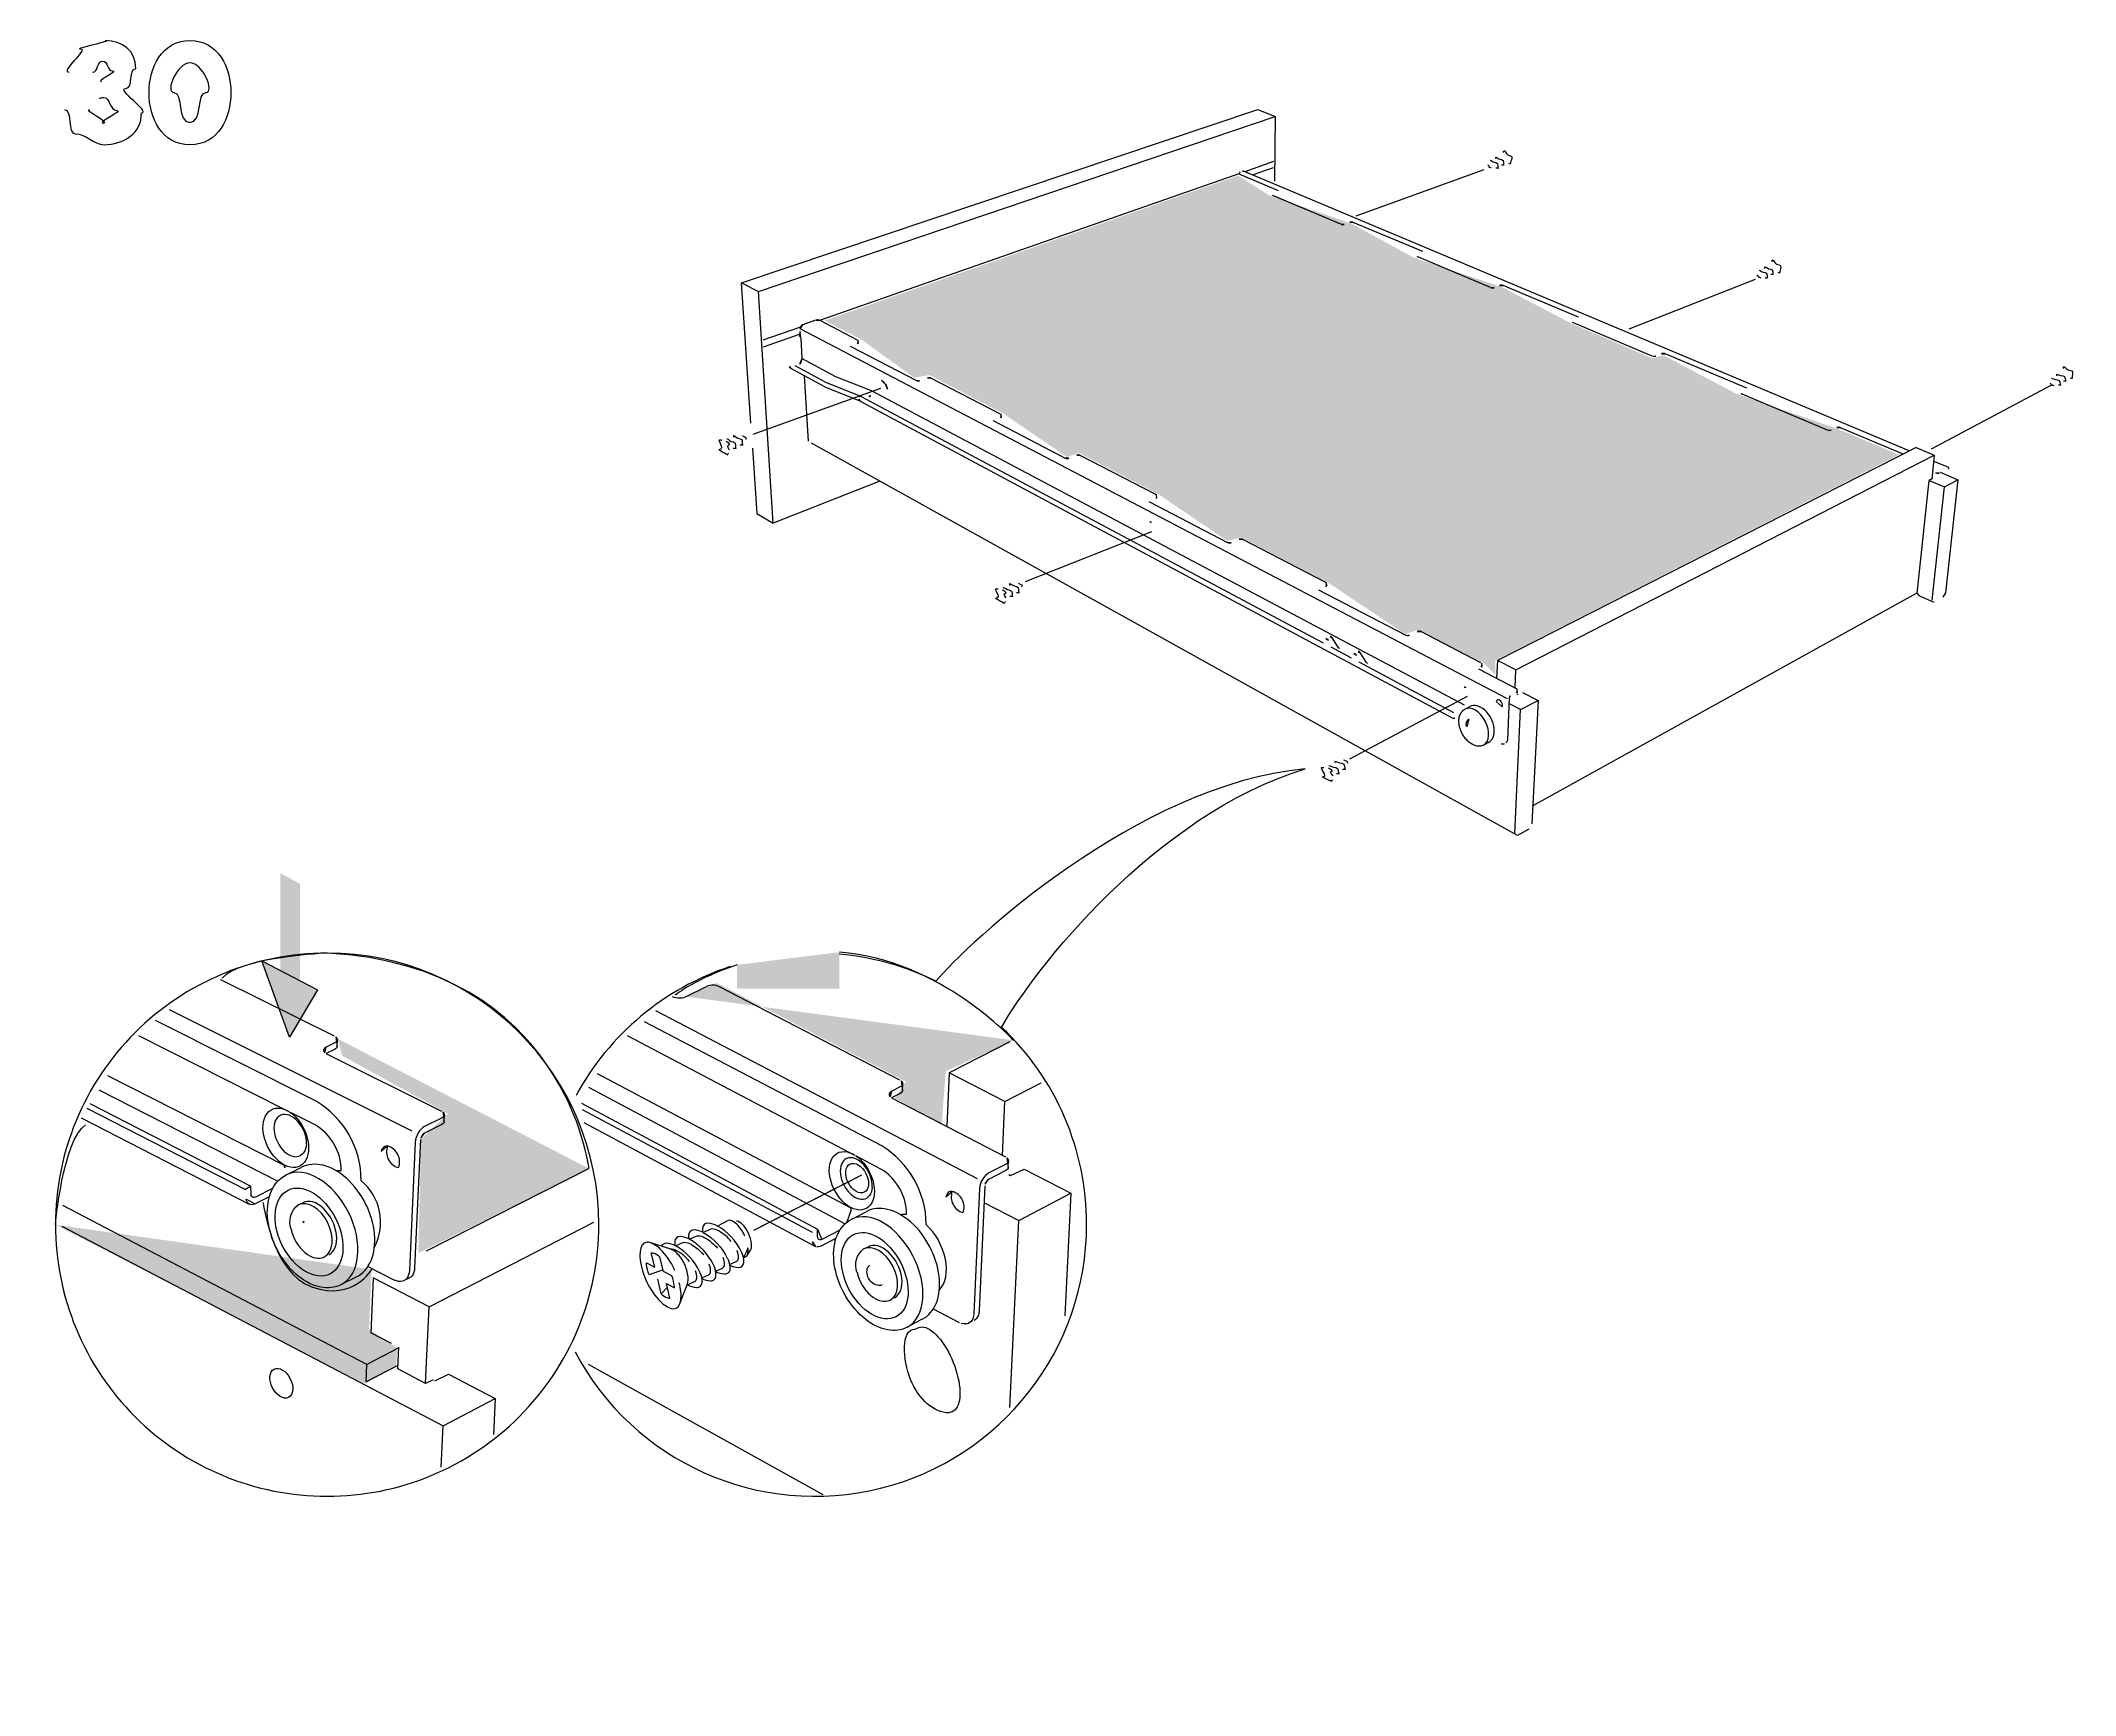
# Model space of a CAD drawing. Header units: metres. Extents: x -27.1 to 47.9, y -10.7 to 6.6.
# Drawn here: x 12.85 to 15.704, y -10.209 to -7.887 of the extents above; entities that cross this region are included whole.
import ezdxf

# ---------------------------------------------------------------- set-up
doc = ezdxf.new("R2010")
doc.units = ezdxf.units.M
doc.header["$MEASUREMENT"] = 0
doc.layers.add('PDF_Working_Num_Penna__1_Num_Penna__1_Num_Penna__1_Num_Penna__1_Num_Penna__1_Num_Penna__1', color=7, linetype='Continuous', lineweight=18, true_color=0xd1d2d4)
doc.layers.add('PDF_Working_Num_Penna__255_Num_Penna__255_Num_Penna__255_Num_Penna__255_Num_Penna__255_Num_Penna__255', color=255, linetype='Continuous', lineweight=18)
doc.layers.add('PDF_Working_Num_Penna__7_Num_Penna__7_Num_Penna__7_Num_Penna__7_Num_Penna__7_Num_Penna__7', color=7, linetype='Continuous', lineweight=18)
doc.styles.add('GENERATED_STYLE_1', font='Arial')

msp = doc.modelspace()

# ---------------------------------------------------------------- hatches: boundary and pattern name
at = {"layer": 'PDF_Working_Num_Penna__1_Num_Penna__1_Num_Penna__1_Num_Penna__1_Num_Penna__1_Num_Penna__1', "linetype": 'Continuous', "lineweight": 18, "true_color": 0xd1d2d4}
for points in [[(13.9496, -8.2796), (14.0012, -8.3065), (14.0754, -8.36), (14.0965, -8.3561), (14.2002, -8.4102), (14.2893, -8.4711), (14.3063, -8.4654), (14.4182, -8.5237), (14.5145, -8.5889), (14.5336, -8.5838), (14.6565, -8.6479), (14.7637, -8.7196), (14.7824, -8.7135), (14.8747, -8.7608), (14.8906, -8.7773), (14.8906, -8.7566), (15.4567, -8.4679), (15.3709, -8.4317), (15.2279, -8.3821), (15.1269, -8.3286), (15.1097, -8.332), (14.9984, -8.2843), (14.9, -8.2328), (14.7756, -8.1911), (14.6888, -8.1436), (14.5722, -8.1034), (14.5295, -8.0762)], [(13.9701, -9.166), (13.8266, -9.1839), (13.8266, -9.2174), (13.9701, -9.2174)], [(13.7535, -9.2282), (13.8623, -9.2427), (13.7981, -9.2092)], [(13.8623, -9.2427), (14.0634, -9.3477), (14.0482, -9.3708), (14.1135, -9.4084), (14.1194, -9.3332), (14.2144, -9.2897)], [(13.2665, -9.2877), (13.2725, -9.3114), (13.4209, -9.3926), (13.3833, -9.4282), (13.3793, -9.5885), (13.6188, -9.4697)], [(13.3139, -9.6112), (12.8702, -9.5485), (13.3046, -9.7719), (13.3481, -9.747), (13.3497, -9.721), (13.3101, -9.6953)]]:
    msp.add_hatch(color=254, dxfattribs=at).paths.add_polyline_path(points)
at = {"layer": 'PDF_Working_Num_Penna__7_Num_Penna__7_Num_Penna__7_Num_Penna__7_Num_Penna__7_Num_Penna__7', "linetype": 'Continuous', "lineweight": 18}
for points in [[(13.1857, -9.231), (13.2133, -9.2457), (13.2133, -9.0699), (13.1857, -9.0553)], [(13.1857, -9.231), (13.2133, -9.2457), (13.2133, -9.0699), (13.1857, -9.0553)], [(13.1988, -9.2853), (13.2381, -9.2187), (13.1597, -9.1782)], [(13.1988, -9.2853), (13.2381, -9.2187), (13.1597, -9.1782)]]:
    msp.add_hatch(color=7, dxfattribs=at).paths.add_polyline_path(points)

# ---------------------------------------------------------------- linework, layer by layer
at = {"layer": 'PDF_Working_Num_Penna__255_Num_Penna__255_Num_Penna__255_Num_Penna__255_Num_Penna__255_Num_Penna__255', "color": 255, "linetype": 'Continuous', "lineweight": 18, "flags": 128}
for points in [[(14.0278, -8.375), (13.8485, -8.4396)], [(14.408, -8.5763), (14.2308, -8.6463)], [(14.8511, -8.8074), (14.686, -8.895)], [(13.8555, -9.5535), (13.9964, -9.4811)]]:
    msp.add_lwpolyline(points, dxfattribs=at)
msp.add_lwpolyline([(13.1988, -9.2853), (13.1597, -9.1782), (13.2381, -9.2187)], close=True, dxfattribs=at)
at = {"layer": 'PDF_Working_Num_Penna__7_Num_Penna__7_Num_Penna__7_Num_Penna__7_Num_Penna__7_Num_Penna__7', "color": 7, "linetype": 'Continuous', "lineweight": 18, "flags": 128}
for points in [[(13.8458, -8.4235), (13.8326, -8.2265), (14.5571, -7.9836)], [(14.5571, -7.9836), (14.5814, -7.9934)], [(13.8326, -8.2265), (13.8564, -8.2388), (14.5814, -7.9934)], [(14.5814, -7.9934), (14.5806, -8.0838)], [(14.5319, -8.0732), (13.9424, -8.2795)], [(14.5863, -8.0976), (14.5366, -8.0767), (14.5327, -8.075)], [(15.4712, -8.4625), (14.537, -8.0699)], [(14.5792, -8.0566), (14.5389, -8.0707)], [(14.5495, -8.0752), (14.5791, -8.0648)], [(14.8741, -8.0683), (14.6949, -8.1329)], [(14.6736, -8.1445), (14.579, -8.1045)], [(14.7887, -8.1829), (14.6912, -8.1418)], [(14.8836, -8.2334), (14.7817, -8.1903)], [(13.8774, -8.5638), (13.8564, -8.2388)], [(15.0072, -8.275), (14.9015, -8.2305)], [(15.2551, -8.2219), (15.0779, -8.2919)], [(13.9155, -8.2889), (13.8629, -8.3073)], [(13.8635, -8.3163), (13.9141, -8.2986)], [(14.9075, -8.8106), (13.9151, -8.2914)], [(13.9159, -8.3043), (13.9176, -8.333)], [(13.9368, -8.2792), (13.9189, -8.2855)], [(13.9956, -8.3071), (13.942, -8.2793)], [(15.1105, -8.3295), (15.0002, -8.2828)], [(13.9653, -8.3584), (13.9176, -8.333)], [(13.9854, -8.3155), (14.0781, -8.3638)], [(15.2435, -8.3745), (15.1288, -8.3262)], [(13.9499, -8.3727), (13.902, -8.347)], [(13.9499, -8.3655), (13.9082, -8.3432)], [(13.9267, -8.449), (13.9213, -8.3574)], [(14.8471, -8.8195), (14.0154, -8.3784), (13.9653, -8.3584)], [(14.1961, -8.4109), (14.0986, -8.3603)], [(14.0278, -8.375), (13.8485, -8.4396)], [(13.9499, -8.3655), (13.9999, -8.3857), (13.9975, -8.3868)], [(14.0001, -8.393), (13.9502, -8.3729), (13.9499, -8.3727)], [(13.9999, -8.3857), (14.6489, -8.732)], [(15.3563, -8.4335), (15.2368, -8.3829)], [(15.67, -8.3707), (15.5018, -8.46)], [(14.0001, -8.393), (14.8308, -8.8377)], [(14.1859, -8.4199), (14.287, -8.4725)], [(15.4625, -8.4669), (15.3749, -8.43)], [(13.8482, -8.4585), (13.8543, -8.5503), (13.8774, -8.5638)], [(14.9373, -8.9932), (14.9214, -9.0021), (13.9309, -8.4519)], [(14.4153, -8.5279), (14.4152, -8.525), (14.4152, -8.5246), (14.415, -8.5243), (14.4146, -8.524), (14.4142, -8.5238), (14.308, -8.4688)], [(15.4807, -8.4576), (14.8933, -8.7565), (14.8922, -8.7815)], [(14.9183, -8.7951), (14.9194, -8.7699), (15.5063, -8.4683)], [(15.4807, -8.4576), (15.5063, -8.4683), (15.5027, -8.502)], [(15.5053, -8.4768), (15.5252, -8.4851), (15.5256, -8.4854), (15.5259, -8.4858), (15.5261, -8.4863), (15.5263, -8.4869), (15.5263, -8.4876), (15.5263, -8.4883)], [(14.0268, -8.5051), (13.8774, -8.5638)], [(15.4823, -8.6627), (15.4992, -8.5041)], [(15.5036, -8.5015), (15.4992, -8.5041), (15.5204, -8.5131)], [(15.5146, -8.4926), (15.5394, -8.5031), (15.5219, -8.6616), (15.5183, -8.6678)], [(15.5204, -8.5131), (15.5394, -8.5031)], [(14.4041, -8.5335), (14.5147, -8.591)], [(15.5031, -8.6721), (15.5204, -8.5131)], [(14.408, -8.5763), (14.2308, -8.6463)], [(14.6524, -8.647), (14.5363, -8.5869)], [(14.6424, -8.6575), (14.7639, -8.7208), (14.7647, -8.7211), (14.7656, -8.7213), (14.7665, -8.7215), (14.7675, -8.7215), (14.7685, -8.7214), (14.7693, -8.7212), (14.7701, -8.7209)], [(14.9428, -8.9605), (15.4812, -8.6622)], [(15.4812, -8.6622), (15.4823, -8.6627), (15.4848, -8.6654), (15.5058, -8.6748)], [(14.6716, -8.7399), (14.6711, -8.7396), (14.6707, -8.7392), (14.6703, -8.7387), (14.6622, -8.7255)], [(14.8703, -8.7598), (14.7861, -8.7162)], [(14.6595, -8.7376), (14.688, -8.7528)], [(14.6987, -8.7586), (14.8317, -8.8295)], [(14.711, -8.7609), (14.7105, -8.7606), (14.71, -8.7601), (14.7096, -8.7596), (14.7014, -8.7463)], [(14.9194, -8.7699), (14.8933, -8.7565)], [(14.8667, -8.7683), (14.9197, -8.7958)], [(14.8511, -8.8074), (14.686, -8.895)], [(14.91, -8.8093), (14.9073, -8.8678), (14.9072, -8.8688), (14.907, -8.8698), (14.9067, -8.8706), (14.9062, -8.8713), (14.9057, -8.8718), (14.905, -8.8723)], [(14.9176, -8.9994), (14.9259, -8.8256), (14.9096, -8.8171)], [(14.9259, -8.8256), (14.9503, -8.8128)], [(14.9285, -8.8015), (14.9503, -8.8128)], [(14.9503, -8.8128), (14.9416, -8.986)], [(14.8807, -8.8717), (14.8738, -8.8754), (14.8727, -8.8759), (14.8716, -8.8763), (14.8705, -8.8766), (14.8694, -8.8768), (14.8682, -8.8769), (14.867, -8.8769), (14.8657, -8.8768), (14.8645, -8.8767), (14.8633, -8.8764), (14.862, -8.8761), (14.8607, -8.8756), (14.8594, -8.875), (14.8581, -8.8743), (14.8568, -8.8735), (14.8555, -8.8727), (14.8542, -8.8717), (14.8529, -8.8706), (14.8516, -8.8695), (14.8504, -8.8682), (14.8492, -8.8669), (14.8481, -8.8655), (14.847, -8.8641), (14.846, -8.8626), (14.845, -8.861), (14.8441, -8.8594), (14.8433, -8.8578), (14.8426, -8.8562), (14.8419, -8.8545), (14.8413, -8.8528), (14.8408, -8.8511), (14.8403, -8.8494), (14.8399, -8.8477), (14.8397, -8.846), (14.8395, -8.8444), (14.8394, -8.8427), (14.8393, -8.8411), (14.8394, -8.8395), (14.8396, -8.8379), (14.8398, -8.8364), (14.8401, -8.8349), (14.8406, -8.8335), (14.8411, -8.8322), (14.8418, -8.8309), (14.8425, -8.8297), (14.8432, -8.8286), (14.8442, -8.8276), (14.8453, -8.8266), (14.8464, -8.8257), (14.8476, -8.825), (14.8546, -8.8214)], [(13.2617, -9.2841), (13.1023, -9.2049)], [(13.7542, -9.2285), (13.7836, -9.2141)], [(13.8021, -9.2145), (13.7998, -9.2135), (13.7972, -9.2128), (13.7943, -9.2124), (13.7913, -9.2124), (13.7885, -9.2127), (13.7859, -9.2132), (13.7836, -9.2141)], [(14.055, -9.3454), (13.8021, -9.2145)], [(13.3706, -9.4171), (13.0301, -9.2468)], [(14.1637, -9.4839), (13.7124, -9.2485)], [(13.7357, -9.2282), (13.738, -9.2291), (13.7407, -9.2298), (13.7436, -9.2302), (13.7465, -9.2303), (13.7493, -9.23), (13.752, -9.2294), (13.7542, -9.2285)], [(13.2659, -9.2891), (13.2656, -9.2903), (13.2649, -9.2914), (13.2638, -9.2925), (13.2622, -9.2934), (13.2501, -9.2992)], [(13.2655, -9.2985), (13.2652, -9.2997), (13.2645, -9.3008), (13.2633, -9.3018), (13.2618, -9.3027), (13.2502, -9.3084)], [(14.2092, -9.2919), (14.124, -9.3353), (14.1207, -9.4105)], [(13.2506, -9.3086), (13.412, -9.389)], [(12.9311, -9.359), (13.1822, -9.4873)], [(12.9433, -9.3389), (13.1911, -9.4651)], [(13.6179, -9.3555), (13.9782, -9.5471)], [(13.6302, -9.3361), (13.9853, -9.5245)], [(14.0588, -9.3598), (14.0585, -9.361), (14.0578, -9.3622), (14.0566, -9.3633), (14.0552, -9.3642), (14.0433, -9.3703)], [(14.0591, -9.3506), (14.0589, -9.3519), (14.0582, -9.353), (14.0571, -9.3541), (14.0555, -9.355), (14.0436, -9.3611)], [(14.2024, -9.3756), (14.124, -9.3353)], [(14.1989, -9.4512), (14.2024, -9.3756), (14.2533, -9.3495)], [(12.9143, -9.3848), (13.1369, -9.499)], [(12.9183, -9.3786), (13.1444, -9.4945)], [(13.6085, -9.3781), (13.9392, -9.5546)], [(13.6093, -9.3869), (13.9318, -9.5591)], [(14.0441, -9.3707), (14.2033, -9.4534)], [(12.9065, -9.3984), (13.142, -9.5196)], [(13.3882, -9.4107), (13.3857, -9.4122), (13.3834, -9.4143), (13.3811, -9.4168), (13.3792, -9.4197), (13.3776, -9.4229), (13.3763, -9.4262), (13.3754, -9.4295), (13.375, -9.4327)], [(13.4158, -9.4037), (13.4156, -9.405), (13.4149, -9.406), (13.4137, -9.4071), (13.4123, -9.408), (13.3878, -9.4202)], [(13.4163, -9.3943), (13.416, -9.3954), (13.4153, -9.3966), (13.4141, -9.3977), (13.4127, -9.3986), (13.3882, -9.4107)], [(13.6117, -9.4051), (13.9365, -9.579)], [(13.2223, -9.435), (13.222, -9.4386), (13.2212, -9.442), (13.22, -9.445), (13.2184, -9.4476), (13.2164, -9.4497), (13.2141, -9.4513)], [(13.375, -9.4327), (13.3669, -9.6129), (13.3665, -9.6162), (13.3658, -9.619), (13.3646, -9.6216), (13.3632, -9.6239), (13.3614, -9.6257), (13.3594, -9.627)], [(13.3825, -9.429), (13.3742, -9.6092), (13.3739, -9.6124), (13.3732, -9.6153), (13.3721, -9.6179), (13.3707, -9.6201), (13.3688, -9.6219), (13.3668, -9.6232)], [(13.2922, -9.6219), (13.2711, -9.6326), (13.2678, -9.6341), (13.2644, -9.6353), (13.2609, -9.6361), (13.2573, -9.6368), (13.2536, -9.6371), (13.2499, -9.6371), (13.2462, -9.6367), (13.2424, -9.6361), (13.2386, -9.6353), (13.2349, -9.6341), (13.2308, -9.6327), (13.2268, -9.6308), (13.2228, -9.6287), (13.2188, -9.6263), (13.2149, -9.6237), (13.211, -9.6207), (13.2072, -9.6172), (13.2033, -9.6137), (13.1997, -9.6099), (13.1961, -9.6058), (13.1928, -9.6016), (13.1896, -9.5971), (13.1865, -9.5926), (13.1837, -9.5878), (13.1811, -9.5829), (13.1786, -9.5779), (13.1765, -9.5729), (13.1745, -9.5678), (13.1727, -9.5626), (13.1713, -9.5575), (13.17, -9.5523), (13.169, -9.5471), (13.1682, -9.542), (13.1678, -9.5369), (13.1675, -9.5318), (13.1676, -9.5268), (13.168, -9.522), (13.1685, -9.5172), (13.1694, -9.5127), (13.1706, -9.5083), (13.172, -9.5041), (13.1737, -9.4999), (13.1758, -9.4961), (13.178, -9.4925), (13.1805, -9.4892), (13.1835, -9.486), (13.1867, -9.4832), (13.1902, -9.4806), (13.194, -9.4786), (13.2151, -9.4681)], [(13.391, -9.5851), (13.6186, -9.4694)], [(14.1797, -9.4759), (14.1773, -9.4774), (14.175, -9.4795), (14.1728, -9.482), (14.1709, -9.4849), (14.1692, -9.488), (14.1679, -9.4912), (14.1671, -9.4946), (14.1667, -9.4977)], [(14.2071, -9.4681), (14.2068, -9.4693), (14.2061, -9.4705), (14.205, -9.4716), (14.2035, -9.4725), (14.1793, -9.4851)], [(14.2076, -9.4589), (14.2073, -9.4601), (14.2066, -9.4613), (14.2054, -9.4624), (14.204, -9.4633), (14.1797, -9.4759)], [(14.2077, -9.4781), (14.2103, -9.4794), (14.2295, -9.4704)], [(14.2295, -9.4704), (14.2949, -9.5043)], [(13.1507, -9.5097), (13.1492, -9.5102), (13.1478, -9.5102), (13.1466, -9.5098), (13.1456, -9.5088), (13.145, -9.5074), (13.1448, -9.5057), (13.1444, -9.4945), (13.1369, -9.499)], [(13.1748, -9.4978), (13.1507, -9.5097)], [(13.8501, -9.5563), (14.0018, -9.4783)], [(14.0162, -9.4956), (14.0158, -9.4989), (14.0151, -9.5022), (14.0139, -9.505), (14.0125, -9.5075), (14.0107, -9.5095), (14.0085, -9.5111)], [(14.1668, -9.4977), (14.1588, -9.6734), (14.1584, -9.6765), (14.1578, -9.6791), (14.1567, -9.6816), (14.1554, -9.6837), (14.1538, -9.6854), (14.1519, -9.6868)], [(14.1741, -9.4938), (14.1661, -9.6695), (14.1658, -9.6725), (14.1651, -9.6753), (14.1641, -9.6777), (14.1627, -9.6799), (14.1611, -9.6816), (14.1591, -9.6828)], [(14.2217, -9.5428), (14.2949, -9.5043)], [(14.2949, -9.5043), (14.2863, -9.6764)], [(13.3072, -9.7445), (12.8806, -9.5217)], [(13.1703, -9.5092), (13.1504, -9.519)], [(14.0863, -9.6811), (14.0654, -9.6922), (14.0623, -9.6937), (14.059, -9.6949), (14.0555, -9.6958), (14.0522, -9.6964), (14.0485, -9.6968), (14.045, -9.6968), (14.0413, -9.6965), (14.0376, -9.696), (14.0339, -9.6953), (14.0302, -9.6942), (14.0262, -9.6928), (14.0223, -9.691), (14.0182, -9.689), (14.0144, -9.6867), (14.0105, -9.6841), (14.0066, -9.6811), (14.0027, -9.6779), (13.999, -9.6744), (13.9953, -9.6707), (13.9917, -9.6667), (13.9884, -9.6626), (13.9851, -9.6583), (13.982, -9.6538), (13.9791, -9.6491), (13.9764, -9.6443), (13.974, -9.6395), (13.9717, -9.6346), (13.9697, -9.6296), (13.9678, -9.6244), (13.9663, -9.6193), (13.965, -9.6143), (13.9638, -9.6092), (13.963, -9.6041), (13.9624, -9.599), (13.9621, -9.5941), (13.962, -9.5892), (13.9622, -9.5844), (13.9627, -9.5798), (13.9635, -9.5752), (13.9644, -9.5708), (13.9658, -9.5666), (13.9674, -9.5625), (13.9693, -9.5587), (13.9714, -9.5551), (13.9738, -9.5518), (13.9766, -9.5487), (13.9798, -9.5458), (13.9832, -9.5432), (13.9868, -9.5411), (14.0077, -9.5303)], [(13.9853, -9.5245), (13.9857, -9.5253), (13.986, -9.526), (13.9861, -9.5268), (13.9862, -9.5275), (13.9861, -9.5282), (13.986, -9.529), (13.9799, -9.5457)], [(14.173, -9.5173), (14.2217, -9.5428)], [(12.8793, -9.5505), (13.414, -9.8308)], [(13.3896, -9.7714), (13.3946, -9.6636), (13.6254, -9.545)], [(13.9708, -9.5561), (13.9454, -9.5692)], [(14.2092, -9.805), (14.2217, -9.5428)], [(13.9653, -9.5678), (13.9451, -9.5783)], [(13.3086, -9.6069), (13.346, -9.6262)], [(13.3162, -9.6232), (13.3128, -9.7)], [(13.3946, -9.6636), (13.3162, -9.6232)], [(13.3668, -9.6232), (13.3594, -9.627), (13.357, -9.6279), (13.3544, -9.6283), (13.3517, -9.6281), (13.3488, -9.6274), (13.346, -9.6262)], [(13.7201, -9.6457), (13.7152, -9.625)], [(14.1019, -9.6664), (14.1382, -9.6858)], [(13.3418, -9.7151), (13.3128, -9.7)], [(14.0762, -9.695), (14.0818, -9.6927), (14.0837, -9.6921), (14.0861, -9.692), (14.0887, -9.6922), (14.0914, -9.6929), (14.0942, -9.6941), (14.0971, -9.6957), (14.1, -9.6978), (14.103, -9.7002), (14.106, -9.7031), (14.1089, -9.7063), (14.1119, -9.7098), (14.1148, -9.7137), (14.1176, -9.7179), (14.1204, -9.7223), (14.123, -9.727), (14.1254, -9.7318), (14.1278, -9.7368), (14.1299, -9.7419), (14.1319, -9.7471), (14.1336, -9.7523), (14.1351, -9.7575), (14.1364, -9.7627), (14.1375, -9.7678), (14.1383, -9.7728), (14.1389, -9.7776), (14.1392, -9.7822), (14.1392, -9.7866), (14.139, -9.7907), (14.1385, -9.7946), (14.1378, -9.7981), (14.1368, -9.8012), (14.1356, -9.804), (14.1341, -9.8064), (14.1324, -9.8083), (14.1305, -9.8098), (14.1284, -9.8109), (14.1235, -9.8127)], [(13.3518, -9.7214), (13.3071, -9.7445)], [(13.4, -9.766), (13.3896, -9.7714), (13.3505, -9.7509), (13.3518, -9.7203)], [(13.3061, -9.7692), (13.3071, -9.7445)], [(13.3507, -9.746), (13.3061, -9.7692)], [(13.4026, -9.7674), (13.4218, -9.7583)], [(13.4218, -9.7583), (13.4871, -9.7923)], [(13.9472, -9.9275), (13.618, -9.7446)], [(13.414, -9.8308), (13.4871, -9.7923)], [(13.4871, -9.7923), (13.4846, -9.8429)], [(13.4112, -9.8888), (13.414, -9.8308)]]:
    msp.add_lwpolyline(points, dxfattribs=at)
for points in [[(14.5319, -8.0717), (14.5319, -8.0714), (14.5321, -8.0712), (14.5325, -8.0709)], [(14.5327, -8.075), (14.5324, -8.0748), (14.5321, -8.0746), (14.5319, -8.0744)], [(14.537, -8.0699), (14.5364, -8.0698), (14.5359, -8.0698)], [(14.579, -8.1045), (14.5786, -8.1043), (14.5783, -8.1041), (14.5781, -8.1038)], [(14.6785, -8.1446), (14.6779, -8.1448), (14.6772, -8.1449), (14.6764, -8.145), (14.6757, -8.145), (14.6749, -8.1449), (14.6742, -8.1447)], [(14.6912, -8.1418), (14.6906, -8.1416), (14.6899, -8.1415), (14.6891, -8.1414), (14.6884, -8.1413), (14.6877, -8.1414), (14.6869, -8.1415), (14.6863, -8.1417)], [(14.7817, -8.1903), (14.7812, -8.19), (14.7809, -8.1898), (14.7806, -8.1895)], [(14.8887, -8.2335), (14.8881, -8.2337), (14.8874, -8.2339), (14.8866, -8.2339), (14.8858, -8.2339), (14.885, -8.2338), (14.8843, -8.2337)], [(14.9016, -8.2305), (14.9009, -8.2302), (14.9002, -8.2301), (14.8994, -8.23), (14.8986, -8.23), (14.8978, -8.23), (14.8971, -8.2302), (14.8965, -8.2304)], [(13.9149, -8.2964), (13.9145, -8.2973), (13.9142, -8.2983), (13.914, -8.2992), (13.914, -8.3001), (13.9141, -8.3009), (13.9144, -8.3017), (13.9148, -8.3024), (13.9153, -8.303), (13.9156, -8.3033), (13.9158, -8.3037)], [(13.9189, -8.2855), (13.9181, -8.2858), (13.9174, -8.2864), (13.9167, -8.287), (13.9161, -8.2878), (13.9157, -8.2886), (13.9153, -8.2895), (13.9151, -8.2905), (13.9151, -8.2914)], [(13.9153, -8.2948), (13.9153, -8.2954), (13.9151, -8.2959)], [(13.942, -8.2793), (13.9415, -8.2791), (13.9408, -8.2789), (13.94, -8.2788), (13.9391, -8.2788), (13.9383, -8.2789), (13.9375, -8.279)], [(15.0002, -8.2828), (14.9997, -8.2825), (14.9994, -8.2822), (14.9991, -8.2819)], [(13.9174, -8.334), (13.9157, -8.3393), (13.9154, -8.3399), (13.915, -8.3404), (13.9145, -8.3409)], [(13.9176, -8.333), (13.9176, -8.3335)], [(13.9965, -8.3107), (13.9965, -8.311), (13.9963, -8.3113), (13.996, -8.3116), (13.9956, -8.3118), (13.995, -8.312)], [(13.9965, -8.3107), (13.9964, -8.308), (13.9963, -8.3076), (13.996, -8.3073)], [(15.1157, -8.3296), (15.1151, -8.3298), (15.1144, -8.3299), (15.1136, -8.33), (15.1128, -8.33), (15.112, -8.3299), (15.1112, -8.3297)], [(15.1288, -8.3262), (15.1281, -8.326), (15.1273, -8.3258), (15.1265, -8.3257), (15.1257, -8.3257), (15.1249, -8.3257), (15.1241, -8.3259), (15.1235, -8.3261)], [(13.902, -8.347), (13.9014, -8.3466), (13.901, -8.3462), (13.9006, -8.3456), (13.9004, -8.3449), (13.9002, -8.3442)], [(14.029, -8.3637), (14.0293, -8.3638), (14.0297, -8.364), (14.03, -8.3642), (14.0303, -8.3643), (14.0306, -8.3645)], [(14.0781, -8.3638), (14.0787, -8.364), (14.0794, -8.3642), (14.0802, -8.3643), (14.081, -8.3643), (14.0819, -8.3642), (14.0827, -8.3641)], [(14.0986, -8.3603), (14.098, -8.3601), (14.0972, -8.3599), (14.0964, -8.3598), (14.0956, -8.3598), (14.0947, -8.3599), (14.0939, -8.36)], [(13.9999, -8.393), (13.9994, -8.3926), (13.9989, -8.3921), (13.9985, -8.3915), (13.9982, -8.3909), (13.9981, -8.3901)], [(14.0136, -8.3849), (14.0133, -8.3856), (14.0129, -8.3861), (14.0124, -8.3866), (14.0119, -8.3869)], [(14.0154, -8.3784), (14.0154, -8.3789), (14.0153, -8.3795)], [(14.031, -8.3648), (14.0318, -8.3654), (14.0326, -8.3662), (14.0334, -8.367), (14.0341, -8.3679)], [(14.0348, -8.369), (14.0356, -8.3702), (14.0362, -8.3716), (14.0368, -8.373), (14.0373, -8.3744), (14.0377, -8.3759)], [(15.2368, -8.3829), (15.2362, -8.3826), (15.2357, -8.3823), (15.2354, -8.3819)], [(14.1971, -8.4147), (14.197, -8.4151), (14.1967, -8.4155), (14.1963, -8.4158), (14.1956, -8.4161)], [(14.1971, -8.4147), (14.197, -8.4119), (14.1969, -8.4115), (14.1966, -8.4111)], [(15.3618, -8.4336), (15.3612, -8.4339), (15.3604, -8.434), (15.3596, -8.4341), (15.3588, -8.4341), (15.3579, -8.434), (15.3571, -8.4338)], [(15.3749, -8.43), (15.3742, -8.4297), (15.3734, -8.4295), (15.3725, -8.4294), (15.3717, -8.4294), (15.3708, -8.4295), (15.3701, -8.4296), (15.3695, -8.4299)], [(14.287, -8.4725), (14.2876, -8.4728), (14.2884, -8.473), (14.2893, -8.4731), (14.2902, -8.4731), (14.291, -8.473), (14.2919, -8.4729)], [(14.308, -8.4688), (14.3074, -8.4685), (14.3066, -8.4683), (14.3057, -8.4682), (14.3048, -8.4682), (14.304, -8.4683), (14.3031, -8.4684)], [(15.5101, -8.4939), (15.5093, -8.4937), (15.5084, -8.4935)], [(15.5101, -8.4939), (15.511, -8.4939), (15.5119, -8.4938), (15.5126, -8.4936), (15.5132, -8.4934)], [(14.4153, -8.5279), (14.4152, -8.5283), (14.4149, -8.5286), (14.4145, -8.529), (14.4139, -8.5293)], [(14.4058, -8.5619), (14.4063, -8.5621), (14.4067, -8.5622), (14.407, -8.5624), (14.4074, -8.5626), (14.4078, -8.5628)], [(14.5147, -8.591), (14.5154, -8.5913), (14.5162, -8.5915), (14.5171, -8.5917), (14.5181, -8.5917), (14.519, -8.5916), (14.5199, -8.5914)], [(14.5363, -8.5869), (14.5356, -8.5866), (14.5347, -8.5864), (14.5338, -8.5863), (14.5329, -8.5863), (14.532, -8.5864), (14.5312, -8.5866)], [(14.6535, -8.6515), (14.6536, -8.6485), (14.6535, -8.6481), (14.6533, -8.6477), (14.6529, -8.6473)], [(14.6535, -8.6515), (14.6534, -8.6519), (14.6532, -8.6523), (14.6528, -8.6526), (14.6522, -8.6529)], [(14.6562, -8.7283), (14.6557, -8.7276), (14.6552, -8.727), (14.6546, -8.7266), (14.654, -8.7262), (14.6534, -8.7261), (14.6528, -8.7261)], [(14.6622, -8.7255), (14.6617, -8.7248), (14.6611, -8.7242), (14.6605, -8.7237), (14.66, -8.7234), (14.6594, -8.7232), (14.6588, -8.7232)], [(14.7861, -8.7162), (14.7853, -8.7159), (14.7844, -8.7157), (14.7835, -8.7155), (14.7825, -8.7155), (14.7815, -8.7156), (14.7806, -8.7158)], [(14.6955, -8.7492), (14.695, -8.7485), (14.6944, -8.7479), (14.6938, -8.7474), (14.6932, -8.7471), (14.6926, -8.7469), (14.692, -8.7469)], [(14.7014, -8.7463), (14.7009, -8.7456), (14.7003, -8.745), (14.6998, -8.7445), (14.6992, -8.7442), (14.6986, -8.744), (14.698, -8.744)], [(14.8716, -8.7646), (14.8717, -8.7616), (14.8716, -8.7611), (14.8714, -8.7607), (14.8709, -8.7602)], [(14.8716, -8.7646), (14.8715, -8.765), (14.8712, -8.7654), (14.8709, -8.7658), (14.8704, -8.7661)], [(14.8469, -8.7938), (14.8474, -8.794), (14.8479, -8.7942), (14.8484, -8.7945), (14.8488, -8.7947), (14.8492, -8.795)], [(14.9117, -8.8064), (14.9112, -8.8068), (14.9107, -8.8073), (14.9104, -8.8079), (14.9101, -8.8086)], [(14.921, -8.8007), (14.9209, -8.8011), (14.9207, -8.8015), (14.9203, -8.8019), (14.9198, -8.8022)], [(14.921, -8.8007), (14.9211, -8.7977), (14.9211, -8.7971), (14.9208, -8.7967), (14.9203, -8.7962)], [(14.9212, -8.804), (14.9221, -8.8045)], [(14.8337, -8.8374), (14.8329, -8.8377), (14.8322, -8.8379), (14.8315, -8.8379)], [(14.879, -8.8295), (14.8788, -8.8295)], [(14.9026, -8.8736), (14.9018, -8.8739), (14.9009, -8.874), (14.9, -8.8739), (14.899, -8.8737)], [(13.1988, -9.2853), (13.1597, -9.1782), (13.2381, -9.2187)], [(13.2501, -9.2992), (13.2484, -9.3003), (13.2471, -9.3016), (13.2465, -9.303), (13.2465, -9.3044), (13.2471, -9.3059), (13.2484, -9.3072)], [(13.2654, -9.2985), (13.2659, -9.2891), (13.2656, -9.2877), (13.2648, -9.2864), (13.2635, -9.2852)], [(13.2502, -9.3084), (13.2505, -9.3084)], [(14.0436, -9.3611), (14.0419, -9.3622), (14.0407, -9.3634), (14.0401, -9.3648), (14.04, -9.3662), (14.0406, -9.3677), (14.0417, -9.369)], [(14.0588, -9.3598), (14.0591, -9.3506), (14.059, -9.3492), (14.0582, -9.3479), (14.0568, -9.3465)], [(13.1906, -9.3862), (13.1922, -9.3867), (13.1936, -9.3874), (13.1949, -9.388), (13.1962, -9.3887), (13.1977, -9.3895)], [(13.4158, -9.4037), (13.4163, -9.3943), (13.416, -9.3928), (13.4152, -9.3914), (13.4139, -9.3901)], [(14.0433, -9.3703), (14.0437, -9.3705)], [(13.3878, -9.4202), (13.3862, -9.4213), (13.3848, -9.4229), (13.3837, -9.4249), (13.3828, -9.4269)], [(13.9848, -9.4474), (13.9863, -9.448), (13.9877, -9.4486), (13.9891, -9.4493), (13.9903, -9.45), (13.9917, -9.4509)], [(13.1911, -9.4651), (13.1915, -9.466), (13.1917, -9.4667), (13.1919, -9.4674), (13.192, -9.4681), (13.1919, -9.4688)], [(14.2071, -9.4681), (14.2076, -9.4589), (14.2073, -9.4574), (14.2065, -9.4559), (14.2051, -9.4546)], [(14.1793, -9.4851), (14.1778, -9.4862), (14.1763, -9.4878), (14.1752, -9.4897), (14.1745, -9.4918)], [(13.1504, -9.519), (13.1481, -9.5199), (13.1459, -9.5204), (13.1438, -9.5202), (13.142, -9.5196), (13.1404, -9.5185), (13.1392, -9.517), (13.1382, -9.515), (13.1376, -9.5128)], [(13.2192, -9.544), (13.2175, -9.5452)], [(13.9454, -9.5692), (13.944, -9.5697), (13.9426, -9.5698), (13.9414, -9.5694), (13.9404, -9.5684), (13.9399, -9.5671), (13.9396, -9.5654), (13.9392, -9.5546)], [(13.9365, -9.579), (13.9351, -9.5779), (13.9339, -9.5764), (13.933, -9.5746), (13.9324, -9.5725)], [(13.9451, -9.5783), (13.9427, -9.5792), (13.9405, -9.5797), (13.9384, -9.5796)], [(14.1519, -9.6868), (14.1495, -9.6877), (14.1468, -9.688), (14.1441, -9.6878), (14.1411, -9.687)]]:
    msp.add_lwpolyline(points, close=True, dxfattribs=at)
for points in [[(14.8999, -8.8219, 0.436209), (14.8947, -8.812), (14.894, -8.812), (14.8934, -8.8122), (14.8929, -8.8125), (14.8924, -8.813), (14.8921, -8.8137), (14.8918, -8.8144)], [(14.8503, -8.8497, -0.323214), (14.8533, -8.8389)], [(13.2514, -9.1673, 0.414214), (12.8702, -9.5484, 0.41422), (13.2514, -9.9296, 0.414217), (13.6326, -9.5484, 0.414211)], [(13.3363, -9.438, 0.443886), (13.3515, -9.4684, 0.440173), (13.3363, -9.438), (13.3341, -9.4381), (13.3322, -9.4387), (13.3305, -9.4399), (13.329, -9.4415), (13.3279, -9.4434), (13.3272, -9.4458)], [(14.1283, -9.5018, 0.434909), (14.1437, -9.5315, 0.43458), (14.1283, -9.5018), (14.1262, -9.5019), (14.1243, -9.5025), (14.1227, -9.5035), (14.1213, -9.505), (14.1203, -9.5069), (14.1196, -9.5092)], [(13.719, -9.6563, 0.116228), (13.734, -9.6659, 0.413028), (13.7458, -9.6604), (13.7568, -9.6313, 0.117043), (13.7579, -9.6214, 0.080627), (13.7527, -9.6036, 0.08011), (13.7421, -9.5884, 0.115752), (13.7337, -9.583), (13.704, -9.5734, 0.41489), (13.6924, -9.5792, 0.116508), (13.6905, -9.5969, 0.162671)], [(13.8355, -9.5951), (13.8384, -9.5937, 0.198282), (13.8411, -9.5907, 0.116242), (13.8421, -9.5809, 0.007204)]]:
    msp.add_lwpolyline(points, format="xyb", close=True, dxfattribs=at)
for points in [[(13.3177, -9.58, 0.355213), (13.2991, -9.4867, 0.26587), (13.2359, -9.3752), (13.0105, -9.2619)], [(13.5992, -9.727, 0.781754), (14.317, -9.5485, 0.206964), (14.1978, -9.2715)], [(14.0919, -9.5483, 0.259952), (14.0295, -9.4379), (13.6968, -9.2636)], [(13.2639, -9.4726), (13.2675, -9.4723), (13.2713, -9.4726, 0.263335), (13.2346, -9.4085), (13.1992, -9.3905), (13.2031, -9.3935), (13.2068, -9.3969), (13.2104, -9.4008), (13.2136, -9.4051), (13.2166, -9.4098), (13.2192, -9.4147), (13.2214, -9.4198), (13.2231, -9.425), (13.2244, -9.4303), (13.2252, -9.4354), (13.2254, -9.4405), (13.2253, -9.4453), (13.2245, -9.4498), (13.2234, -9.4539), (13.2217, -9.4577), (13.2195, -9.4609), (13.217, -9.4635), (13.2141, -9.4657), (13.2109, -9.4671), (13.2074, -9.468), (13.2037, -9.4682), (13.1999, -9.4677), (13.1959, -9.4666), (13.1919, -9.4649), (13.1879, -9.4625), (13.184, -9.4596), (13.1803, -9.4562), (13.1767, -9.4523), (13.1734, -9.4481), (13.1705, -9.4434), (13.1679, -9.4386), (13.1657, -9.4335), (13.1639, -9.4283), (13.1626, -9.4231), (13.1618, -9.418), (13.1614, -9.413), (13.1616, -9.4081), (13.1622, -9.4036), (13.1634, -9.3994), (13.165, -9.3956), (13.1671, -9.3924), (13.1696, -9.3896), (13.1724, -9.3875), (13.1756, -9.3859), (13.1791, -9.385), (13.1828, -9.3848), (13.1866, -9.3851), (13.1906, -9.3862), (12.9872, -9.2836)], [(14.0552, -9.534), (14.0581, -9.5336), (14.0613, -9.5336), (14.0644, -9.5338, 0.257616), (14.0283, -9.4703), (13.9933, -9.4519), (13.9972, -9.4548), (14.0008, -9.4583), (14.0043, -9.4622), (14.0076, -9.4666), (14.0104, -9.4712), (14.013, -9.476), (14.0152, -9.4811), (14.0169, -9.4862), (14.0181, -9.4913), (14.019, -9.4965), (14.0192, -9.5014), (14.019, -9.5061), (14.0183, -9.5104), (14.0172, -9.5145), (14.0156, -9.518), (14.0134, -9.5211), (14.011, -9.5236), (14.0081, -9.5256), (14.0049, -9.5269), (14.0015, -9.5277), (13.9978, -9.5279), (13.994, -9.5273), (13.9901, -9.526), (13.9861, -9.5242), (13.9822, -9.5219), (13.9783, -9.519), (13.9747, -9.5156), (13.9711, -9.5117), (13.9679, -9.5074), (13.965, -9.5028), (13.9625, -9.498), (13.9602, -9.493), (13.9585, -9.4878), (13.9572, -9.4827), (13.9563, -9.4777), (13.956, -9.4728), (13.9562, -9.468), (13.9568, -9.4636), (13.958, -9.4596), (13.9596, -9.456), (13.9616, -9.4529), (13.9641, -9.4502), (13.9668, -9.4482), (13.97, -9.4467), (13.9734, -9.446), (13.9771, -9.4458), (13.9808, -9.4463), (13.9848, -9.4474), (13.673, -9.2835)], [(13.2008, -9.5547, -0.32384), (13.2108, -9.5207), (13.2171, -9.5177)], [(13.7794, -9.5596, 0.116272), (13.7662, -9.5559, 0.41333), (13.7586, -9.5628, 0.046767), (13.7589, -9.5684)], [(13.8374, -9.5642, 0.003169), (13.8369, -9.5632, 0.080534), (13.8263, -9.5479, 0.115618), (13.818, -9.5426, 0.196881), (13.814, -9.5428), (13.7989, -9.5503, 0.116579), (13.7856, -9.5465, 0.411832), (13.7781, -9.5534, 0.046589), (13.7784, -9.5591)], [(13.8184, -9.572, 0.096198), (13.801, -9.5573, 0.1164), (13.7911, -9.5545, 0.126322), (13.7886, -9.5551), (13.7792, -9.5596, -0.154776), (13.8129, -9.5953, -0.011155), (13.8139, -9.5974, -0.116367), (13.8164, -9.6109, -0.414794), (13.8089, -9.6178, -0.105917), (13.7967, -9.6146)], [(13.8162, -9.6053, 0.106049), (13.8284, -9.6085, 0.413466), (13.8359, -9.6016, 0.116687), (13.8334, -9.588, 0.00953), (13.8324, -9.5859, 0.154933), (13.7989, -9.5503)], [(13.8405, -9.5919), (13.8455, -9.5844, 0.052621), (13.846, -9.5834, 0.116078), (13.8469, -9.5753, 0.162279), (13.8337, -9.5478, 0.116032), (13.8268, -9.5434)], [(13.7228, -9.6119), (13.7031, -9.6188, -0.053814), (13.6996, -9.6041, -0.020448), (13.6994, -9.6021), (13.7111, -9.6081), (13.7062, -9.5879, -0.1133), (13.709, -9.5882)], [(13.7393, -9.6127, 0.002429), (13.7383, -9.6105, 0.080403), (13.7192, -9.5831, 0.116598), (13.7042, -9.5735)], [(13.7287, -9.6365), (13.7201, -9.6457, 0.102487), (13.7292, -9.6512, 0.118099), (13.7323, -9.6515), (13.7274, -9.6312), (13.7388, -9.637, 0.014919), (13.7386, -9.6353, 0.054527), (13.735, -9.6203), (13.7233, -9.6143), (13.7184, -9.594, 0.107342), (13.709, -9.5882)], [(13.7405, -9.5783, 0.11686), (13.7272, -9.5746, 0.301082), (13.7203, -9.5787)], [(13.76, -9.6001, 0.095677), (13.7426, -9.5854, 0.116483), (13.7327, -9.5826), (13.7323, -9.5826)], [(13.7599, -9.569, 0.116935), (13.7467, -9.5652, 0.413468), (13.7391, -9.5722, 0.049114), (13.7394, -9.5778)], [(13.7569, -9.6328, 0.114871), (13.77, -9.6365, 0.414511), (13.7775, -9.6296, 0.116665), (13.7749, -9.6161, 0.005131), (13.774, -9.614, 0.154839), (13.7403, -9.5782), (13.7496, -9.5737, -0.124555), (13.7522, -9.5732, -0.115996), (13.762, -9.576, -0.095957), (13.7795, -9.5907)], [(13.7772, -9.6239, 0.106536), (13.7894, -9.6272, 0.414549), (13.797, -9.6203, 0.115805), (13.7944, -9.6067, 0.007005), (13.7934, -9.6046, 0.154727), (13.7597, -9.5689), (13.7691, -9.5644, -0.126456), (13.7717, -9.5639, -0.1164), (13.7815, -9.5667, -0.09581), (13.7989, -9.5814)], [(13.816, -9.6045), (13.8254, -9.5999, 0.276215), (13.8285, -9.5954, 0.115623), (13.8266, -9.5853)], [(13.9948, -9.6152, -0.323183), (14.0041, -9.5825), (14.0103, -9.5794)], [(13.7561, -9.6332), (13.767, -9.628, 0.275895), (13.77, -9.6234, 0.115572), (13.7681, -9.6134)], [(13.7771, -9.6231), (13.7865, -9.6186, 0.276565), (13.7895, -9.6141, 0.115856), (13.7876, -9.604), (13.7875, -9.6038)], [(13.7966, -9.6138), (13.806, -9.6093, 0.277278), (13.809, -9.6047, 0.117592), (13.8071, -9.5947), (13.807, -9.5945)], [(14.0301, -9.6327), (14.0278, -9.6339, -0.522566), (14.01, -9.6081), (14.0112, -9.6065), (14.0128, -9.6053), (14.0129, -9.6052)], [(13.7459, -9.6602, 0.116126), (13.7477, -9.6425, 0.030705), (13.7454, -9.6301)]]:
    msp.add_lwpolyline(points, format="xyb", dxfattribs=at)
at = {"layer": 'PDF_Working_Num_Penna__7_Num_Penna__7_Num_Penna__7_Num_Penna__7_Num_Penna__7_Num_Penna__7', "color": 7, "linetype": 'Continuous', "lineweight": 18}
for centre, radius, start, end in [((13.9368, -9.5493), 0.3823, 108.2766, 151.5191), ((13.9368, -9.5461), 0.3788, 63.5779, 84.9761), ((13.8253, -9.5858), 0.00134, 21.8826, 29.5373), ((13.7669, -9.6139), 0.00134, 21.8826, 29.5373)]:
    msp.add_arc(centre, radius, start, end, dxfattribs=at)
for centre, major_axis, ratio, start_param, end_param in [((14.8606, -8.8502), (-0.013, 0.0252), 0.626151, 3.148837, 6.285521), ((14.8679, -8.8465), (-0.0131, 0.0252), 0.65541, 3.131777, 6.297237), ((13.1996, -9.4234), (-0.0139, 0.0283), 0.63783, 6.249858, 9.463376), ((13.1996, -9.4231), (-0.014, 0.028), 0.639441, 3.986245, 6.242127), ((13.2323, -9.5557), (-0.0385, 0.077), 0.636879, 3.147421, 6.280911), ((13.2542, -9.5447), (-0.0385, 0.0769), 0.666516, 3.131887, 6.295175), ((13.9937, -9.4837), (-0.0141, 0.0278), 0.626206, 6.248898, 9.467027), ((13.9939, -9.4835), (-0.0142, 0.0276), 0.623998, 3.971632, 6.249717), ((13.229, -9.5573), (-0.0182, 0.0365), 0.637064, 3.146232, 6.281511), ((13.2356, -9.554), (-0.0182, 0.0365), 0.628369, 3.134809, 6.293839), ((14.026, -9.6167), (-0.0391, 0.0756), 0.625713, 3.146863, 6.285622), ((14.0476, -9.6054), (-0.0392, 0.0755), 0.656296, 3.132129, 6.296245), ((13.2292, -9.5568), (-0.018, 0.0371), 0.637475, 1.21758, 3.147166), ((14.0748, -9.59), (-0.0295, 0.0545), 0.635312, 3.335811, 5.192203), ((14.0227, -9.6184), (-0.0186, 0.0359), 0.625913, 3.146747, 6.282373), ((14.029, -9.6151), (-0.0185, 0.0358), 0.623398, 3.143269, 6.291493), ((14.0231, -9.6171), (-0.0181, 0.0372), 0.631503, 1.223105, 3.150299)]:
    msp.add_ellipse(centre, major_axis=major_axis, ratio=ratio, start_param=start_param, end_param=end_param, dxfattribs=at)
for centre, major_axis, ratio in [((13.995, -9.4831), (-0.0101, 0.0198), 0.627245), ((13.226, -9.5588), (-0.0293, 0.0589), 0.63611), ((14.0197, -9.62), (-0.0299, 0.0577), 0.626222), ((13.1872, -9.771), (-0.0101, 0.0199), 0.627001)]:
    msp.add_ellipse(centre, major_axis=major_axis, ratio=ratio, dxfattribs=at)
for points in [[(12.9055, -7.8985), (12.917, -7.8985), (12.8754, -7.9311), (12.8897, -7.9311)], [(12.9399, -7.8868), (12.9537, -7.8868), (12.8939, -7.8985), (12.9055, -7.8985)], [(12.9831, -7.9261), (12.9831, -7.9008), (12.9641, -7.8868), (12.9399, -7.8868)], [(13.0016, -7.9598), (13.0016, -7.9247), (13.0188, -7.8868), (13.0589, -7.8868)], [(13.0589, -7.8868), (13.0991, -7.8868), (13.1163, -7.9247), (13.1163, -7.9598)], [(12.9223, -7.9311), (12.9311, -7.9311), (12.9277, -7.9155), (12.9367, -7.9155)], [(12.9505, -7.9292), (12.9598, -7.9292), (12.9261, -7.944), (12.935, -7.944)], [(12.9367, -7.9155), (12.9445, -7.9155), (12.9422, -7.9292), (12.9505, -7.9292)], [(12.9689, -7.9539), (12.9803, -7.9539), (12.9723, -7.9261), (12.9831, -7.9261)], [(13.0589, -7.9179), (13.0408, -7.9179), (13.0234, -7.9596), (13.0365, -7.9596)], [(13.0813, -7.9596), (13.0944, -7.9596), (13.077, -7.9179), (13.0589, -7.9179)], [(12.991, -7.988), (13.0048, -7.988), (12.9541, -7.9539), (12.9689, -7.9539)], [(13.0589, -8.0328), (13.0186, -8.0328), (13.0016, -7.995), (13.0016, -7.9598)], [(13.0365, -7.9596), (13.0496, -7.9596), (13.0408, -8.0018), (13.0589, -8.0018)], [(13.0589, -8.0018), (13.077, -8.0018), (13.0683, -7.9596), (13.0813, -7.9596)], [(13.1163, -7.9598), (13.1163, -7.995), (13.0993, -8.0328), (13.0589, -8.0328)], [(12.8827, -7.9835), (12.8945, -7.9835), (12.8866, -8.0176), (12.8981, -8.0176)], [(12.9374, -8.0027), (12.9485, -8.0027), (12.9078, -7.9835), (12.9186, -7.9835)], [(12.9562, -7.9846), (12.9671, -7.9846), (12.9266, -8.0027), (12.9374, -8.0027)], [(12.9315, -7.9675), (12.9335, -7.9675), (12.9354, -7.9664), (12.9376, -7.9664)], [(12.9376, -7.9664), (12.9474, -7.9664), (12.946, -7.9846), (12.9562, -7.9846)], [(12.9384, -8.0328), (12.9653, -8.0328), (12.991, -8.0176), (12.991, -7.988)], [(12.8981, -8.0176), (12.9137, -8.0176), (12.923, -8.0328), (12.9384, -8.0328)], [(14.9013, -8.0436), (14.9025, -8.0436), (14.9017, -8.0412), (14.9025, -8.0412)], [(14.9026, -8.0411), (14.905, -8.0411), (14.9055, -8.0483), (14.9113, -8.0483)], [(14.9113, -8.0483), (14.917, -8.0483), (14.9098, -8.0596), (14.9122, -8.0596)], [(14.8816, -8.0641), (14.8833, -8.0641), (14.8796, -8.061), (14.8803, -8.061)], [(14.8847, -8.0655), (14.8854, -8.0655), (14.8798, -8.0641), (14.8816, -8.0641)], [(14.8831, -8.0547), (14.8832, -8.0547), (14.8832, -8.0546), (14.8832, -8.0546)], [(14.8832, -8.0546), (14.885, -8.0546), (14.8868, -8.058), (14.8912, -8.058)], [(14.8944, -8.066), (14.8953, -8.066), (14.8895, -8.0659), (14.8911, -8.0659)], [(14.8909, -8.0524), (14.8918, -8.0524), (14.8906, -8.0503), (14.8913, -8.0503)], [(14.8912, -8.058), (14.8956, -8.058), (14.8926, -8.066), (14.8944, -8.066)], [(14.8913, -8.0503), (14.8931, -8.0503), (14.8949, -8.0538), (14.8993, -8.0538)], [(14.9025, -8.0617), (14.9034, -8.0617), (14.8976, -8.0616), (14.8992, -8.0616)], [(14.8993, -8.0538), (14.9037, -8.0538), (14.9007, -8.0617), (14.9025, -8.0617)], [(14.9121, -8.0597), (14.9129, -8.0597), (14.9082, -8.0592), (14.9094, -8.0592)], [(15.2597, -8.2187), (15.2614, -8.2187), (15.2575, -8.2156), (15.2582, -8.2156)], [(15.2629, -8.2199), (15.2636, -8.2199), (15.2579, -8.2187), (15.2597, -8.2187)], [(15.2607, -8.2091), (15.2607, -8.2091), (15.2607, -8.2091), (15.2608, -8.2091)], [(15.2608, -8.2091), (15.2626, -8.2091), (15.2645, -8.2121), (15.2689, -8.2121)], [(15.2726, -8.2198), (15.2735, -8.2198), (15.2677, -8.22), (15.2692, -8.22)], [(15.2683, -8.2064), (15.2692, -8.2064), (15.268, -8.2043), (15.2686, -8.2043)], [(15.2686, -8.2043), (15.2704, -8.2043), (15.2724, -8.2074), (15.2768, -8.2074)], [(15.2689, -8.2121), (15.2733, -8.2121), (15.2708, -8.2198), (15.2726, -8.2198)], [(15.2804, -8.2152), (15.2813, -8.2152), (15.2755, -8.2152), (15.2771, -8.2152)], [(15.2768, -8.2074), (15.2812, -8.2074), (15.2786, -8.2152), (15.2804, -8.2152)], [(15.2783, -8.1971), (15.2794, -8.1971), (15.2785, -8.1947), (15.2793, -8.1947)], [(15.2794, -8.1946), (15.2818, -8.1946), (15.2827, -8.2013), (15.2884, -8.2013)], [(15.2899, -8.2126), (15.2906, -8.2126), (15.286, -8.2123), (15.2872, -8.2123)], [(15.2884, -8.2013), (15.2942, -8.2013), (15.2876, -8.2125), (15.29, -8.2125)], [(15.6708, -8.3606), (15.6708, -8.3606), (15.6708, -8.3605), (15.6708, -8.3605)], [(15.6708, -8.3605), (15.6726, -8.3605), (15.6749, -8.3626), (15.6793, -8.3626)], [(15.6781, -8.3571), (15.679, -8.3571), (15.6775, -8.355), (15.6781, -8.355)], [(15.6781, -8.355), (15.68, -8.355), (15.6822, -8.3571), (15.6866, -8.3571)], [(15.6793, -8.3626), (15.6837, -8.3626), (15.6819, -8.37), (15.6837, -8.37)], [(15.6866, -8.3571), (15.691, -8.3571), (15.6892, -8.3645), (15.691, -8.3645)], [(15.687, -8.3468), (15.6882, -8.3468), (15.687, -8.3443), (15.6878, -8.3443)], [(15.6879, -8.3441), (15.6903, -8.3441), (15.6918, -8.3499), (15.6976, -8.3499)], [(15.7001, -8.361), (15.7009, -8.361), (15.6962, -8.3609), (15.6974, -8.3609)], [(15.6976, -8.3499), (15.7033, -8.3499), (15.6979, -8.3609), (15.7003, -8.3609)], [(15.6707, -8.3701), (15.6725, -8.3701), (15.6683, -8.3673), (15.669, -8.3673)], [(15.6741, -8.371), (15.6748, -8.371), (15.669, -8.3701), (15.6707, -8.3701)], [(15.6837, -8.37), (15.6846, -8.37), (15.6788, -8.3704), (15.6804, -8.3704)], [(15.691, -8.3645), (15.6919, -8.3645), (15.6861, -8.3649), (15.6877, -8.3649)], [(13.8027, -8.46), (13.8093, -8.46), (13.7993, -8.4469), (13.802, -8.4469)], [(13.8022, -8.4468), (13.8031, -8.4468), (13.8039, -8.4475), (13.8053, -8.4475)], [(13.8152, -8.4542), (13.8196, -8.4542), (13.8114, -8.4495), (13.8114, -8.4495)], [(13.8123, -8.4458), (13.8124, -8.4458), (13.8124, -8.4456), (13.8125, -8.4456)], [(13.8125, -8.4456), (13.8145, -8.4456), (13.8164, -8.45), (13.8215, -8.45)], [(13.8214, -8.4434), (13.8225, -8.4434), (13.8212, -8.441), (13.822, -8.441)], [(13.822, -8.441), (13.8241, -8.441), (13.826, -8.4454), (13.8311, -8.4454)], [(13.8311, -8.4454), (13.8362, -8.4454), (13.8324, -8.4547), (13.8345, -8.4547)], [(13.834, -8.4412), (13.8349, -8.4412), (13.8356, -8.4429), (13.8376, -8.4429)], [(13.8376, -8.4429), (13.8396, -8.4429), (13.8381, -8.4466), (13.8389, -8.4466)], [(13.8124, -8.4686), (13.8152, -8.4686), (13.796, -8.46), (13.8027, -8.46)], [(13.8159, -8.4611), (13.8159, -8.4611), (13.8107, -8.4542), (13.8152, -8.4542)], [(13.814, -8.4658), (13.8153, -8.4658), (13.8116, -8.4685), (13.8125, -8.4685)], [(13.8249, -8.4593), (13.826, -8.4593), (13.8192, -8.4591), (13.8211, -8.4591)], [(13.8215, -8.45), (13.8267, -8.45), (13.8229, -8.4593), (13.8249, -8.4593)], [(13.8345, -8.4547), (13.8355, -8.4547), (13.8288, -8.4545), (13.8306, -8.4545)], [(14.2088, -8.6512), (14.2098, -8.6512), (14.2085, -8.6488), (14.2092, -8.6488)], [(14.2092, -8.6488), (14.2113, -8.6488), (14.2134, -8.6526), (14.2185, -8.6526)], [(14.2212, -8.6483), (14.2221, -8.6483), (14.2229, -8.6499), (14.2249, -8.6499)], [(14.2011, -8.6769), (14.2039, -8.6769), (14.1843, -8.6687), (14.1909, -8.6687)], [(14.1909, -8.6687), (14.1976, -8.6687), (14.1868, -8.6558), (14.1896, -8.6558)], [(14.1898, -8.6557), (14.1907, -8.6557), (14.1915, -8.6561), (14.1929, -8.6561)], [(14.2043, -8.6691), (14.2043, -8.6691), (14.1987, -8.6623), (14.2031, -8.6623)], [(14.2031, -8.6623), (14.2075, -8.6623), (14.1991, -8.6579), (14.1991, -8.6579)], [(14.1998, -8.654), (14.1999, -8.654), (14.1999, -8.6539), (14.1999, -8.6539)], [(14.1999, -8.6539), (14.202, -8.6539), (14.2041, -8.6578), (14.2093, -8.6578)], [(14.2026, -8.674), (14.2039, -8.674), (14.2004, -8.6767), (14.2013, -8.6767)], [(14.2132, -8.6669), (14.2142, -8.6669), (14.2074, -8.6669), (14.2093, -8.6669)], [(14.2093, -8.6578), (14.2144, -8.6578), (14.2111, -8.6669), (14.2132, -8.6669)], [(14.2224, -8.6618), (14.2234, -8.6618), (14.2167, -8.6617), (14.2186, -8.6617)], [(14.2185, -8.6526), (14.2236, -8.6526), (14.2203, -8.6618), (14.2224, -8.6618)], [(14.2249, -8.6499), (14.2269, -8.6499), (14.2256, -8.6534), (14.2265, -8.6534)], [(14.6568, -8.9041), (14.6568, -8.9041), (14.6568, -8.9039), (14.6569, -8.9039)], [(14.6569, -8.9039), (14.6589, -8.9039), (14.6614, -8.9068), (14.6665, -8.9068)], [(14.6654, -8.9003), (14.6664, -8.9003), (14.6648, -8.8979), (14.6655, -8.8979)], [(14.6655, -8.8979), (14.6676, -8.8979), (14.6701, -8.9007), (14.6752, -8.9007)], [(14.6752, -8.9007), (14.6803, -8.9007), (14.6779, -8.9094), (14.68, -8.9094)], [(14.6775, -8.8962), (14.6783, -8.8962), (14.6793, -8.8973), (14.6813, -8.8973)], [(14.6813, -8.8973), (14.6833, -8.8973), (14.6823, -8.9007), (14.6832, -8.9007)], [(14.6235, -8.9087), (14.388, -8.9305), (14.1484, -9.1551), (14.1054, -9.2069)], [(14.1978, -9.2715), (14.2415, -9.1921), (14.4125, -8.9732), (14.6235, -8.9087)], [(14.6604, -8.9267), (14.6632, -8.9267), (14.6428, -8.9196), (14.6494, -8.9196)], [(14.6494, -8.9196), (14.6561, -8.9196), (14.644, -8.9069), (14.6468, -8.9069)], [(14.6469, -8.9067), (14.6478, -8.9067), (14.6487, -8.9069), (14.65, -8.9069)], [(14.6609, -8.912), (14.6653, -8.912), (14.6565, -8.908), (14.6565, -8.908)], [(14.6627, -8.9186), (14.6627, -8.9186), (14.6565, -8.912), (14.6609, -8.912)], [(14.6615, -8.9237), (14.6629, -8.9237), (14.6596, -8.9265), (14.6605, -8.9265)], [(14.6713, -8.9155), (14.6724, -8.9155), (14.6657, -8.9159), (14.6675, -8.9159)], [(14.6665, -8.9068), (14.6716, -8.9068), (14.6693, -8.9155), (14.6713, -8.9155)], [(14.68, -8.9094), (14.6811, -8.9094), (14.6743, -8.9098), (14.6762, -8.9098)], [(13.2514, -9.1673), (13.2514, -9.1673), (13.128, -9.1729), (13.1043, -9.2026)], [(13.6188, -9.4697), (13.6188, -9.4697), (13.5865, -9.1854), (13.2514, -9.1673)], [(13.8266, -9.1839), (13.771, -9.2019), (13.7395, -9.2263), (13.7395, -9.2263)], [(14.2144, -9.2897), (14.2144, -9.2897), (14.1126, -9.1772), (13.9701, -9.166)], [(12.8702, -9.5485), (12.8702, -9.5485), (12.8807, -9.4302), (12.9123, -9.4084)], [(13.1617, -9.5172), (13.1617, -9.5172), (13.1735, -9.6162), (13.2309, -9.636)], [(13.8268, -9.5434), (13.8271, -9.5434), (13.8254, -9.5432), (13.8257, -9.5432)], [(13.2309, -9.636), (13.2883, -9.6558), (13.3139, -9.6112), (13.3139, -9.6112)], [(14.07, -9.7656), (14.0589, -9.7376), (14.0562, -9.695), (14.0762, -9.695)], [(14.1235, -9.8127), (14.1035, -9.8125), (14.0813, -9.7938), (14.07, -9.7656)]]:
    msp.add_open_spline(points, degree=3, dxfattribs=at)

# ---------------------------------------------------------------- texts
at = {"layer": 'PDF_Working_Num_Penna__7_Num_Penna__7_Num_Penna__7_Num_Penna__7_Num_Penna__7_Num_Penna__7', "color": 7, "linetype": 'Continuous', "lineweight": 18, "attachment_point": 7, "style": 'GENERATED_STYLE_1'}
for s, insert, char_height in [('\\A1;{\\pql;\\fArial|b0|i0|c0|p34;6x}', (13.8305, -9.2242), 0.0000077), ('\\A1;{\\pql;\\fArial|b0|i0|c0|p34;26}', (12.8495, -10.2089), 0.00000428), ('\\A1;{\\pql;\\fArial|b0|i0|c0|p34;AA-1843312-3}', (15.7041, -10.2043), 0.00000257)]:
    msp.add_mtext(s, dxfattribs=dict(at, insert=insert, char_height=char_height))
at = {"layer": 'PDF_Working_Num_Penna__7_Num_Penna__7_Num_Penna__7_Num_Penna__7_Num_Penna__7_Num_Penna__7', "color": 7, "linetype": 'Continuous', "lineweight": 18, "insert": (13.7421, -9.7375), "char_height": 0.00000321, "attachment_point": 7, "rotation": 25.6425, "style": 'GENERATED_STYLE_1'}
msp.add_mtext('\\A1;{\\pql;\\fArial|b0|i0|c0|p34;100365}', dxfattribs=at)

doc.saveas('drawing.dxf')
